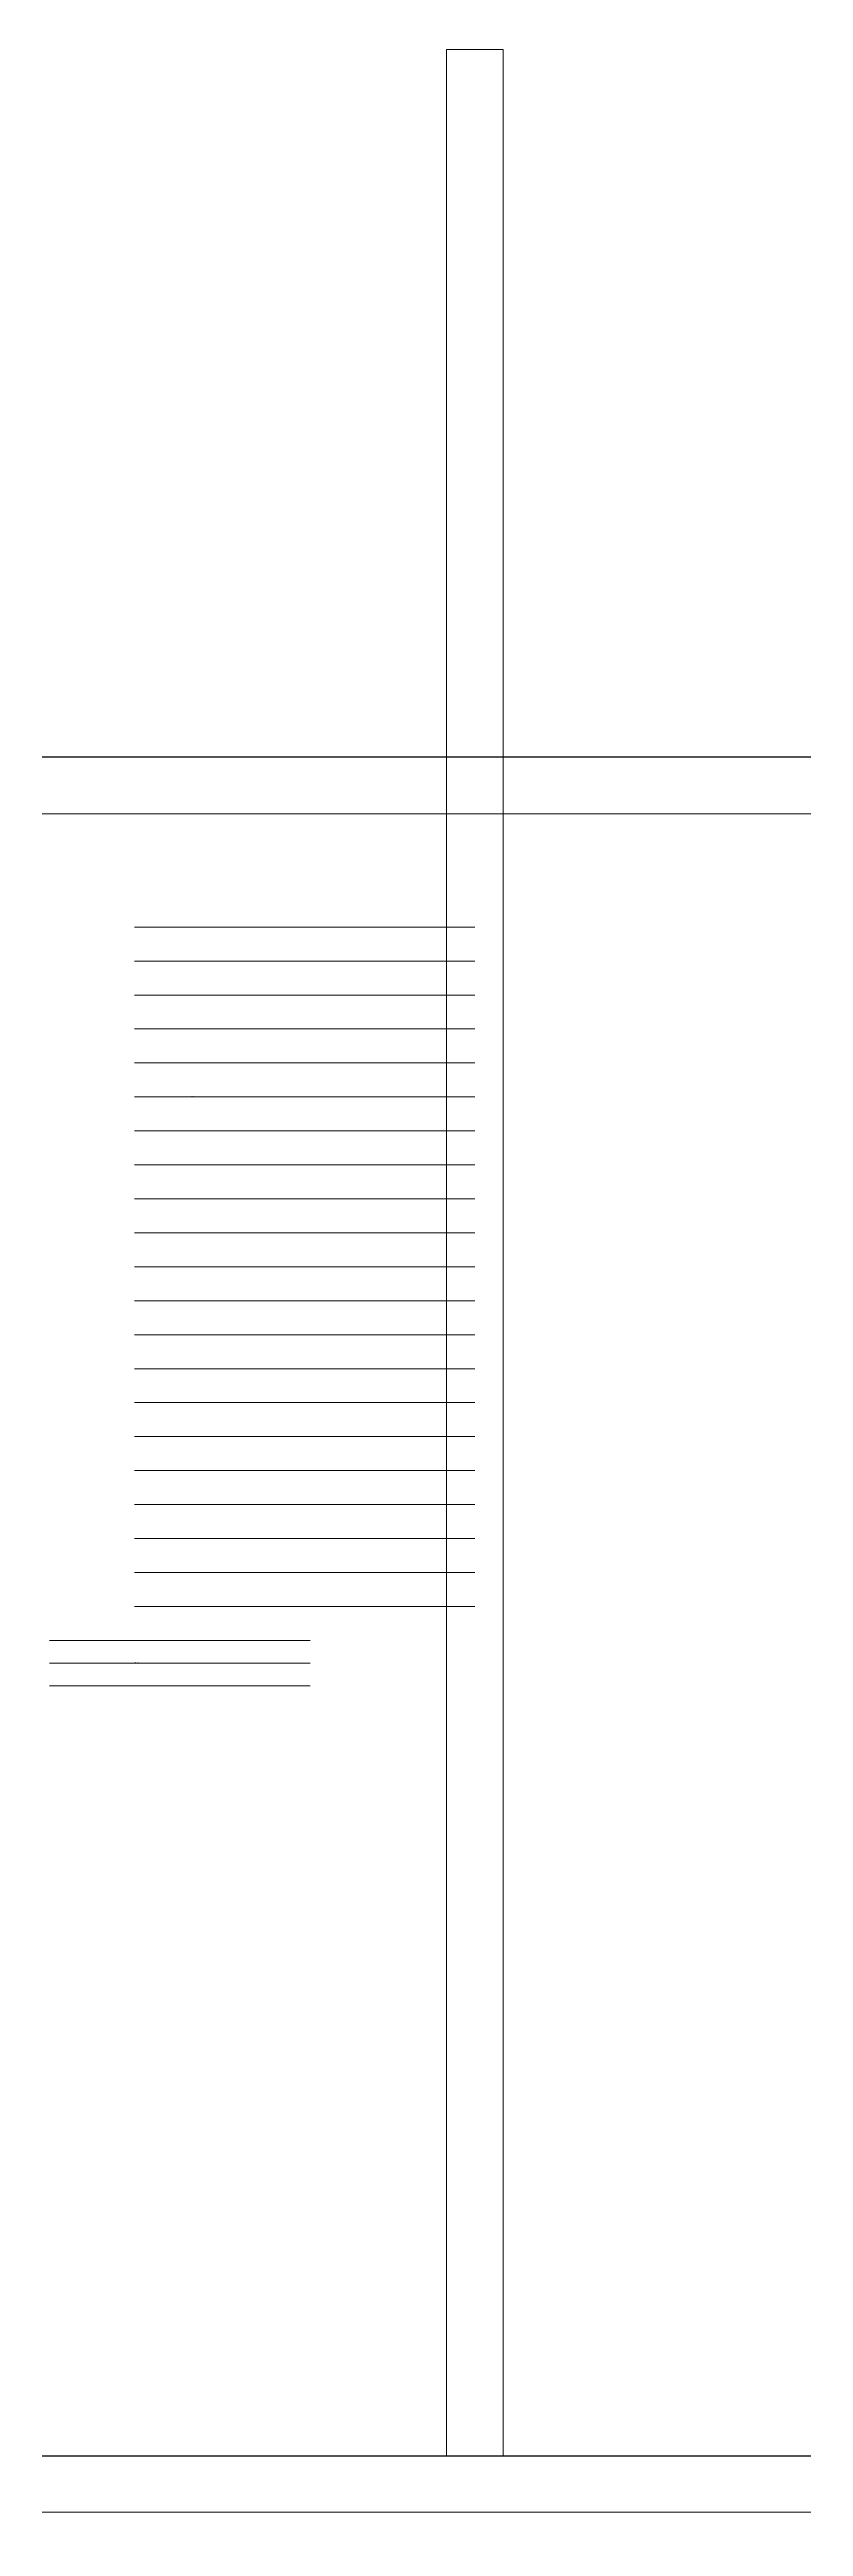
# Model space of a CAD drawing. Extents: x 0 to 17900, y -550 to 9050.
# Drawn here: x 6100 to 8760, y -250 to 8500 of the extents above; entities that cross this region are included whole.
import ezdxf

# ---------------------------------------------------------------- set-up
doc = ezdxf.new("R2010")
doc.units = 0
for name, color, linetype, lineweight in [('A-COLU', 8, 'CONTINUOUS', 9), ('A-DIM', 3, 'CONTINUOUS', 13), ('A-HIDD', 2, 'Continuous', 13), ('A-STAI', 6, 'CONTINUOUS', 18), ('A-TEXT', 7, 'CONTINUOUS', 13), ('A-WALL', 6, 'CONTINUOUS', 30), ('A-WINDW', 5, 'CONTINUOUS', 13)]:
    doc.layers.add(name, color=color, linetype=linetype, lineweight=lineweight)

msp = doc.modelspace()

# ---------------------------------------------------------------- linework, layer by layer
at = {"layer": 'A-COLU'}
for p, q in [((7700, 8500), (7500, 8500)), ((7500, 8500), (7500, 0)), ((7700, 0), (7700, 8500)), ((17900, 6000), (0, 6000)), ((0, 5800), (17900, 5800)), ((7500, 0), (7700, 0))]:
    msp.add_line(p, q, dxfattribs=at)
at = {"layer": 'A-DIM'}
msp.add_line((0, -200), (17900, -200), dxfattribs=at)
at = {"layer": 'A-HIDD'}
msp.add_line((6400, 4200), (7600, 4200), dxfattribs=at)
at = {"layer": 'A-STAI'}
for p, q in [((6400, 5400), (7600, 5400)), ((7500, 3000), (7500, 5400)), ((6400, 5280), (7600, 5280)), ((6400, 5160), (7600, 5160)), ((6400, 5040), (7600, 5040)), ((6400, 4920), (7600, 4920)), ((6400, 4800), (7600, 4800)), ((6400, 4680), (7600, 4680)), ((6400, 4560), (7600, 4560)), ((6400, 4440), (7600, 4440)), ((6400, 4320), (7600, 4320)), ((6400, 4200), (7600, 4200)), ((6400, 4080), (7600, 4080)), ((6400, 3960), (7600, 3960)), ((6400, 3840), (7600, 3840)), ((6400, 3720), (7600, 3720)), ((6400, 3600), (7600, 3600)), ((6400, 3480), (7600, 3480)), ((6400, 3360), (7600, 3360)), ((6400, 3240), (7600, 3240)), ((6400, 3120), (7600, 3120)), ((6400, 3000), (7600, 3000))]:
    msp.add_line(p, q, dxfattribs=at)
at = {"layer": 'A-WALL'}
for p, q in [((17900, 6000), (5900, 6000)), ((2000, 0), (17900, 0))]:
    msp.add_line(p, q, dxfattribs=at)
at = {"layer": 'A-WINDW'}
for p, q in [((6100, 2880), (7020, 2880)), ((6100, 2800), (7020, 2800)), ((6100, 2720), (7020, 2720))]:
    msp.add_line(p, q, dxfattribs=at)

# ---------------------------------------------------------------- texts
at = {"layer": 'A-TEXT'}
for s, p in [('↑ 上', (6600, 4800)), ('下20步', (6400, 2800)), ('17900', (8750, -250))]:
    msp.add_text(s, height=3, dxfattribs=at).set_placement(p)

doc.saveas('drawing.dxf')
